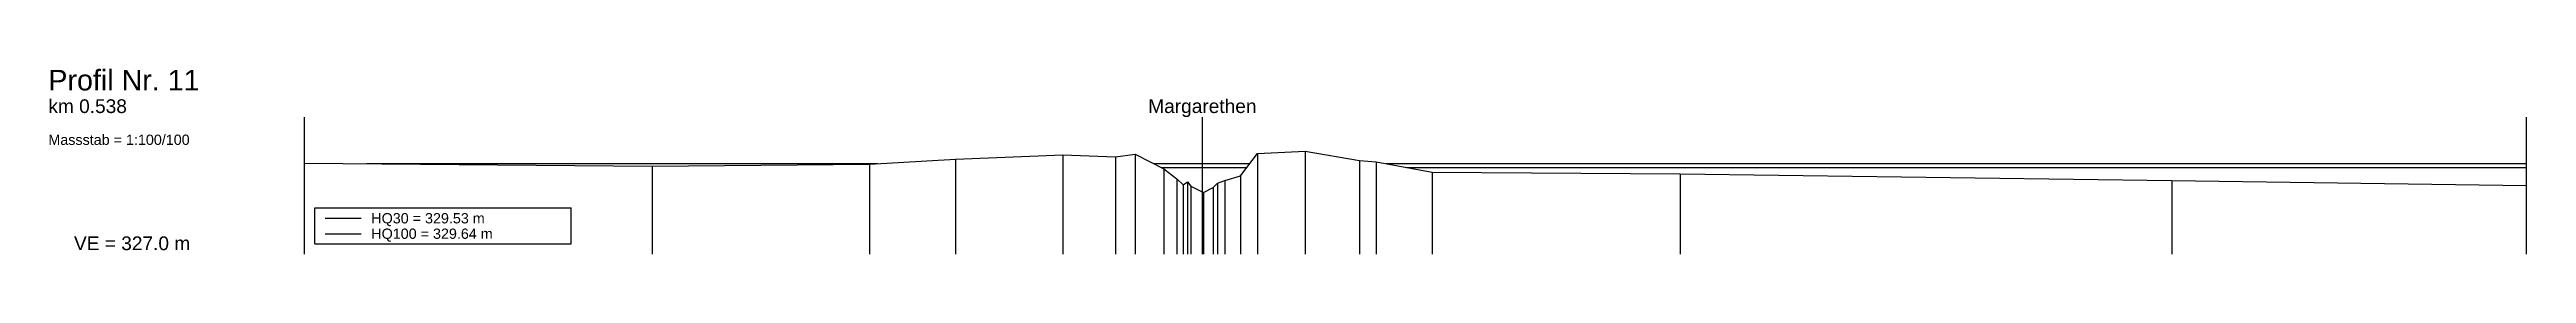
# Model space of a CAD drawing. Header units: millimetres. Extents: x -8 to 79, y -83 to 317.
# Drawn here: x -7.5 to 65, y 127 to 132.4 of the extents above; entities that cross this region are included whole.
import ezdxf
from ezdxf.enums import TextEntityAlignment as Align

# ---------------------------------------------------------------- set-up
doc = ezdxf.new("R2010")
doc.units = ezdxf.units.MM
doc.styles.get("Standard").update_dxf_attribs({"font": 'arial.ttf'})

msp = doc.modelspace()

# ---------------------------------------------------------------- texts
for s, height, p in [('Profil Nr. 11', 0.6, (-7.5, 131.6)), ('km 0.538', 0.4, (-7.5, 131)), ('Massstab = 1:100/100', 0.3, (-7.5, 130.1)), ('VE = 327.0 m', 0.4, (-6.75, 127))]:
    msp.add_text(s, height=height).set_placement(p, align=Align.BOTTOM_LEFT)
at = {"color": 1}
msp.add_text('Margarethen', height=0.4, dxfattribs=at).set_placement((26.27, 131), align=Align.BOTTOM_CENTER)
for s, p in [('HQ30 = 329.53 m', (1.95, 128.05)), ('HQ100 = 329.64 m', (1.95, 127.6))]:
    msp.add_text(s, height=0.3).set_placement(p, align=Align.MIDDLE_LEFT)

# ---------------------------------------------------------------- linework, layer by layer
at = {"layer": 'axis', "color": 1}
msp.add_line((26.27, 127), (26.27, 131), dxfattribs=at)
at = {"layer": 'frame'}
for p, q in [((0, 127), (0, 131)), ((65.016, 127), (65.016, 131)), ((0.3, 127.3), (0.3, 128.35)), ((0.3, 128.35), (7.8, 128.35)), ((7.8, 127.3), (7.8, 128.35)), ((0.3, 127.3), (7.8, 127.3))]:
    msp.add_line(p, q, dxfattribs=at)
at = {"layer": 'HQ100', "color": 3}
for p, q in [((1.819, 129.644), (16.775, 129.644)), ((24.84, 129.644), (27.657, 129.644)), ((31.65, 129.644), (65.016, 129.644)), ((0.6, 127.6), (1.65, 127.6))]:
    msp.add_line(p, q, dxfattribs=at)
at = {"layer": 'HQ30', "color": 2}
for p, q in [((25.059, 129.532), (27.571, 129.532)), ((32.24, 129.532), (65.016, 129.532)), ((0.6, 128.05), (1.65, 128.05))]:
    msp.add_line(p, q, dxfattribs=at)
at = {"layer": 'marker', "color": 253}
for p, q in [((19.048, 129.77), (19.048, 127)), ((22.187, 129.9), (22.187, 127)), ((23.725, 129.84), (23.725, 127)), ((24.298, 129.92), (24.298, 127)), ((27.886, 129.94), (27.886, 127)), ((29.273, 130.01), (29.273, 127)), ((10.168, 129.57), (10.168, 127)), ((16.524, 129.63), (16.524, 127)), ((25.142, 129.49), (25.142, 127)), ((25.524, 129.2), (25.524, 127)), ((25.705, 129.03), (25.705, 127)), ((25.836, 129.11), (25.836, 127)), ((26.711, 129.07), (26.711, 127)), ((26.922, 129.15), (26.922, 127)), ((27.384, 129.29), (27.384, 127)), ((30.871, 129.74), (30.871, 127)), ((31.354, 129.7), (31.354, 127)), ((32.992, 129.39), (32.992, 127)), ((40.253, 129.35), (40.253, 127)), ((54.634, 129.15), (54.634, 127)), ((25.936, 128.99), (25.936, 127)), ((26.299, 128.8), (26.299, 127)), ((26.589, 128.95), (26.589, 127))]:
    msp.add_line(p, q, dxfattribs=at)
at = {"layer": 'profile'}
msp.add_lwpolyline([(0, 129.66), (10.168, 129.57), (16.524, 129.63), (19.048, 129.77), (22.187, 129.9), (23.725, 129.84), (24.298, 129.92), (25.142, 129.49), (25.524, 129.2), (25.705, 129.03), (25.836, 129.11), (25.936, 128.99), (26.299, 128.8), (26.589, 128.95), (26.711, 129.07), (26.922, 129.15), (27.384, 129.29), (27.886, 129.94), (29.273, 130.01), (30.871, 129.74), (31.354, 129.7), (32.992, 129.39), (40.253, 129.35), (54.634, 129.15), (65.016, 129.01)], dxfattribs=at)

msp.set_redraw_order([(e.dxf.handle, doc.entitydb.next_handle()) for e in msp.query("TEXT MTEXT ATTDEF DIMENSION ARC_DIMENSION")])  # texts and dimensions are drawn at this point

doc.saveas('drawing.dxf')
